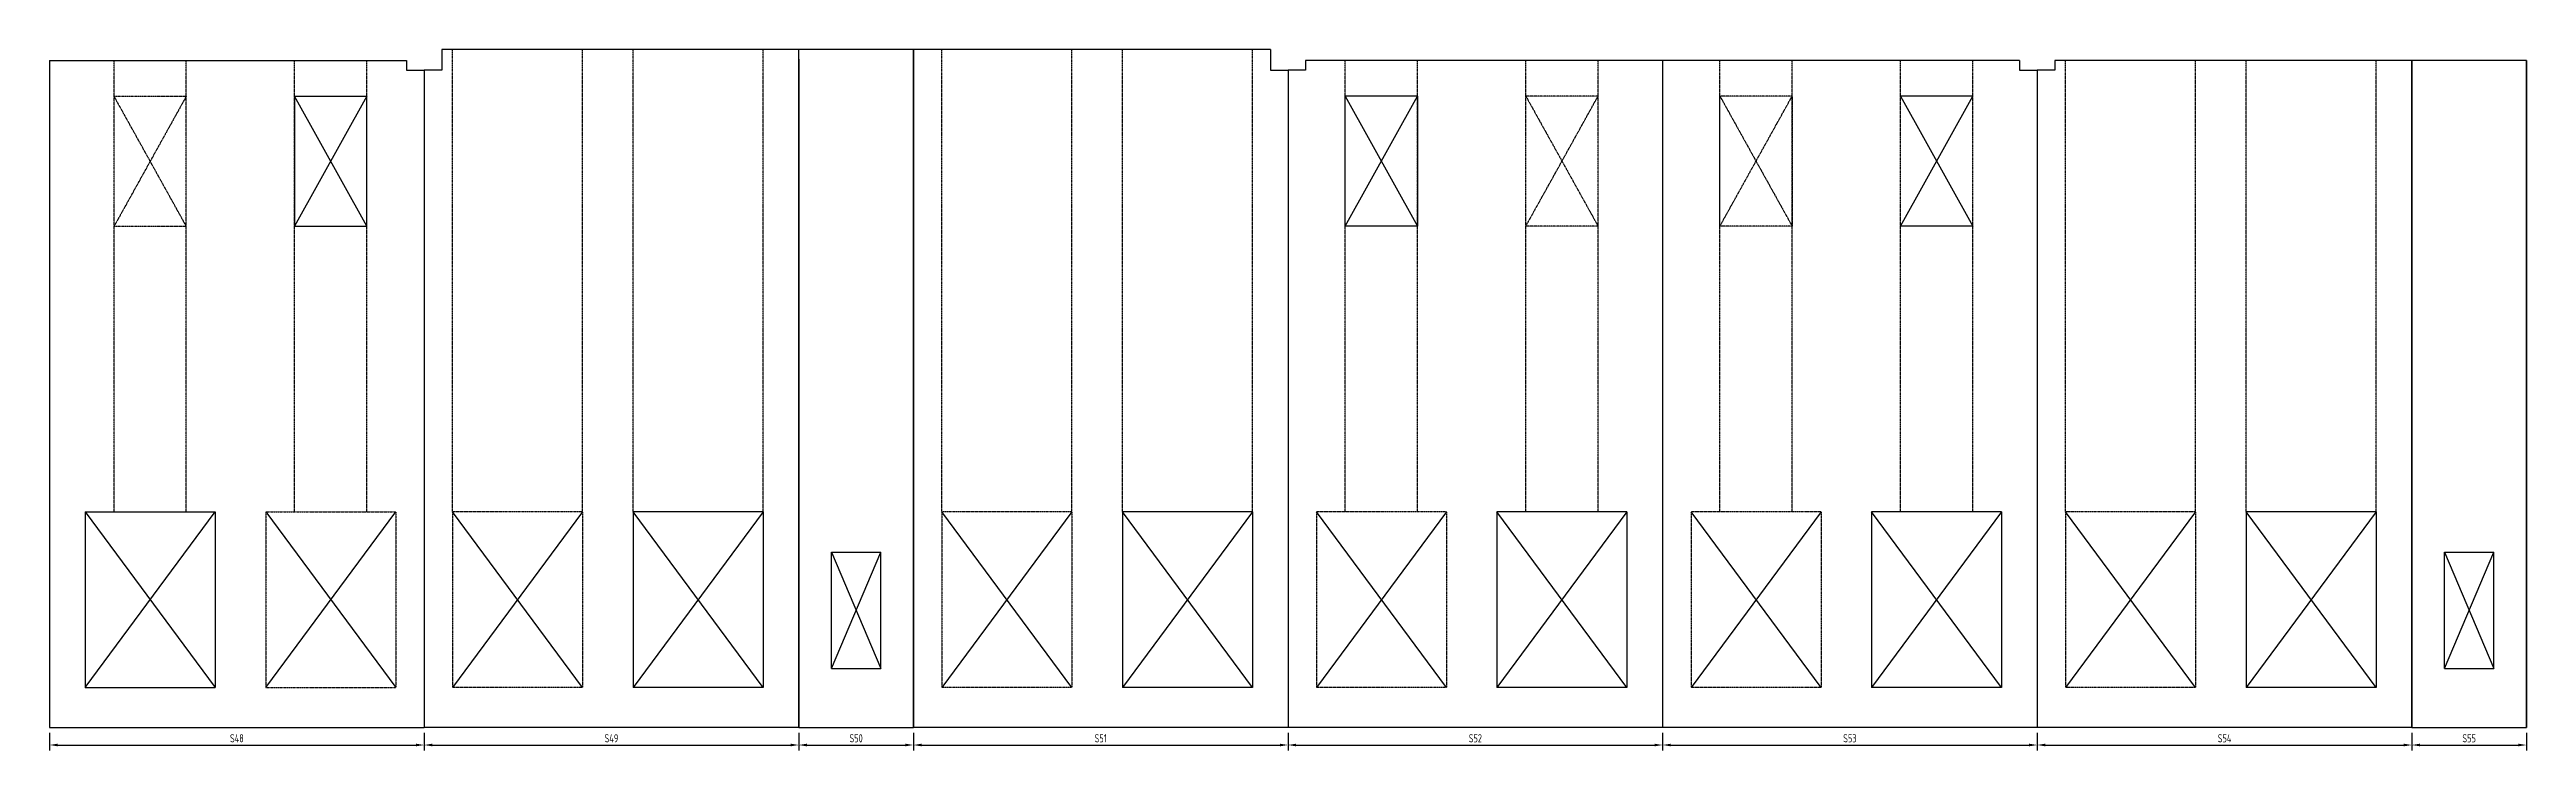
# Model space of a CAD drawing. Header units: inches. Extents: x -10781 to 50822, y -3854 to 38989.
# Drawn here: x 12499 to 14557, y 27182 to 27765 of the extents above; entities that cross this region are included whole.
import ezdxf

# ---------------------------------------------------------------- set-up
doc = ezdxf.new("R2010")
doc.units = ezdxf.units.IN
doc.header["$LTSCALE"] = 0.025
doc.header["$MEASUREMENT"] = 0
doc.linetypes.add('HIDDEN', pattern=[6, 3, -3])
doc.layers.get('Defpoints').update_dxf_attribs({"linetype": 'CONTINUOUS'})
for name, color, linetype in [('0-35', 3, 'CONTINUOUS'), ('0-50', 10, 'CONTINUOUS'), ('hidden', 7, 'HIDDEN')]:
    doc.layers.add(name, color=color, linetype=linetype)
doc.styles.add('AR', font='ARCHQUIK.shx', dxfattribs={"width": 0.8})
doc.dimstyles.new('CADS_DIM_48', dxfattribs={"dimscale": 48, "dimtxt": 0.09375, "dimasz": 0.09375, "dimexe": 0.0625, "dimexo": 0.0625, "dimgap": 0.09375, "dimtad": 0, "dimtih": 1, "dimtoh": 1, "dimzin": 1, "dimdsep": 46, "dimlunit": 4, "dimtxsty": 'AR', "dimblk": 'CLOSED', "dimcen": 0.1875, "dimadec": 0, "dimazin": 0, "dimtfac": 1, "dimtofl": 0, "dimtmove": 0, "dimatfit": 1, "dimldrblk": 'DOTBLANK', "dimfxl": 1, "dimtzin": 0, "dimarcsym": 0})

msp = doc.modelspace()

# ---------------------------------------------------------------- blocks, each defined once
blk = doc.blocks.new('*D340')
at = {"layer": '0-35', "color": 0, "lineweight": -2, "transparency": 16777216}
for p, q in [((12498.6, 27197.1), (12498.6, 27182.4)), ((12505.3, 27186.9), (12803.1, 27186.9)), ((12809.8, 27197.1), (12809.8, 27182.4))]:
    blk.add_line(p, q, dxfattribs=at)
at = {"layer": '0-35', "color": 0, "transparency": 16777216}
for points in [[(12505.3, 27188), (12505.3, 27185.8), (12498.6, 27186.9)], [(12803.1, 27188), (12803.1, 27185.8), (12809.8, 27186.9)]]:
    blk.add_solid(points, dxfattribs=at)
at = {"layer": 'Defpoints', "color": 0, "transparency": 16777216}
for p in [(12498.6, 27201.6), (12809.8, 27201.6), (12809.8, 27186.9)]:
    blk.add_point(p, dxfattribs=at)
at = {"layer": '0-35', "color": 0, "transparency": 16777216, "insert": (12654.2, 27192.5), "char_height": 6.75, "attachment_point": 5, "style": 'AR'}
blk.add_mtext('S48', dxfattribs=at)
blk = doc.blocks.new('_DotBlank')
at = {"layer": '0-35', "color": 0, "lineweight": -2}
blk.add_line((-0.5, 0), (-1, 0), dxfattribs=at)
blk.add_circle((0, 0), 0.5, dxfattribs=at)
blk = doc.blocks.new('*D341')
at = {"layer": '0-35', "color": 0, "lineweight": -2, "transparency": 16777216}
for p, q in [((12809.8, 27197.1), (12809.8, 27182.4)), ((12816.6, 27186.9), (13114.3, 27186.9)), ((13121.1, 27197.1), (13121.1, 27182.4))]:
    blk.add_line(p, q, dxfattribs=at)
at = {"layer": '0-35', "color": 0, "transparency": 16777216}
for points in [[(12816.6, 27188), (12816.6, 27185.8), (12809.8, 27186.9)], [(13114.3, 27188), (13114.3, 27185.8), (13121.1, 27186.9)]]:
    blk.add_solid(points, dxfattribs=at)
at = {"layer": 'Defpoints', "color": 0, "transparency": 16777216}
for p in [(12809.8, 27201.6), (13121.1, 27201.6), (13121.1, 27186.9)]:
    blk.add_point(p, dxfattribs=at)
at = {"layer": '0-35', "color": 0, "transparency": 16777216, "insert": (12965.4, 27192.5), "char_height": 6.75, "attachment_point": 5, "style": 'AR'}
blk.add_mtext('S49', dxfattribs=at)
blk = doc.blocks.new('*D342')
at = {"layer": '0-35', "color": 0, "lineweight": -2, "transparency": 16777216}
for p, q in [((13121.1, 27197.1), (13121.1, 27182.4)), ((13127.8, 27186.9), (13209.6, 27186.9)), ((13216.3, 27197.1), (13216.3, 27182.4))]:
    blk.add_line(p, q, dxfattribs=at)
at = {"layer": '0-35', "color": 0, "transparency": 16777216}
for points in [[(13127.8, 27188), (13127.8, 27185.8), (13121.1, 27186.9)], [(13209.6, 27188), (13209.6, 27185.8), (13216.3, 27186.9)]]:
    blk.add_solid(points, dxfattribs=at)
at = {"layer": 'Defpoints', "color": 0, "transparency": 16777216}
for p in [(13121.1, 27201.6), (13216.3, 27201.6), (13216.3, 27186.9)]:
    blk.add_point(p, dxfattribs=at)
at = {"layer": '0-35', "color": 0, "transparency": 16777216, "insert": (13168.7, 27192.5), "char_height": 6.75, "attachment_point": 5, "style": 'AR'}
blk.add_mtext('S50', dxfattribs=at)
blk = doc.blocks.new('*D343')
at = {"layer": '0-35', "color": 0, "lineweight": -2, "transparency": 16777216}
for p, q in [((13216.3, 27197.1), (13216.3, 27182.4)), ((13223.1, 27186.9), (13520.8, 27186.9)), ((13527.6, 27197.1), (13527.6, 27182.4))]:
    blk.add_line(p, q, dxfattribs=at)
at = {"layer": '0-35', "color": 0, "transparency": 16777216}
for points in [[(13223.1, 27188), (13223.1, 27185.8), (13216.3, 27186.9)], [(13520.8, 27188), (13520.8, 27185.8), (13527.6, 27186.9)]]:
    blk.add_solid(points, dxfattribs=at)
at = {"layer": 'Defpoints', "color": 0, "transparency": 16777216}
for p in [(13216.3, 27201.6), (13527.6, 27201.6), (13527.6, 27186.9)]:
    blk.add_point(p, dxfattribs=at)
at = {"layer": '0-35', "color": 0, "transparency": 16777216, "insert": (13371.9, 27192.5), "char_height": 6.75, "attachment_point": 5, "style": 'AR'}
blk.add_mtext('S51', dxfattribs=at)
blk = doc.blocks.new('*D344')
at = {"layer": '0-35', "color": 0, "lineweight": -2, "transparency": 16777216}
for p, q in [((13527.6, 27197.1), (13527.6, 27182.4)), ((13534.3, 27186.9), (13832.1, 27186.9)), ((13838.8, 27197.1), (13838.8, 27182.4))]:
    blk.add_line(p, q, dxfattribs=at)
at = {"layer": '0-35', "color": 0, "transparency": 16777216}
for points in [[(13534.3, 27188), (13534.3, 27185.8), (13527.6, 27186.9)], [(13832.1, 27188), (13832.1, 27185.8), (13838.8, 27186.9)]]:
    blk.add_solid(points, dxfattribs=at)
at = {"layer": 'Defpoints', "color": 0, "transparency": 16777216}
for p in [(13527.6, 27201.6), (13838.8, 27201.6), (13838.8, 27186.9)]:
    blk.add_point(p, dxfattribs=at)
at = {"layer": '0-35', "color": 0, "transparency": 16777216, "insert": (13683.2, 27192.5), "char_height": 6.75, "attachment_point": 5, "style": 'AR'}
blk.add_mtext('S52', dxfattribs=at)
blk = doc.blocks.new('*D345')
at = {"layer": '0-35', "color": 0, "lineweight": -2, "transparency": 16777216}
for p, q in [((13838.8, 27197.1), (13838.8, 27182.4)), ((13845.6, 27186.9), (14143.3, 27186.9)), ((14150.1, 27197.1), (14150.1, 27182.4))]:
    blk.add_line(p, q, dxfattribs=at)
at = {"layer": '0-35', "color": 0, "transparency": 16777216}
for points in [[(13845.6, 27188), (13845.6, 27185.8), (13838.8, 27186.9)], [(14143.3, 27188), (14143.3, 27185.8), (14150.1, 27186.9)]]:
    blk.add_solid(points, dxfattribs=at)
at = {"layer": 'Defpoints', "color": 0, "transparency": 16777216}
for p in [(13838.8, 27201.6), (14150.1, 27201.6), (14150.1, 27186.9)]:
    blk.add_point(p, dxfattribs=at)
at = {"layer": '0-35', "color": 0, "transparency": 16777216, "insert": (13994.4, 27192.5), "char_height": 6.75, "attachment_point": 5, "style": 'AR'}
blk.add_mtext('S53', dxfattribs=at)
blk = doc.blocks.new('*D346')
at = {"layer": '0-35', "color": 0, "lineweight": -2, "transparency": 16777216}
for p, q in [((14150.1, 27197.1), (14150.1, 27182.4)), ((14156.8, 27186.9), (14454.6, 27186.9)), ((14461.3, 27197.1), (14461.3, 27182.4))]:
    blk.add_line(p, q, dxfattribs=at)
at = {"layer": '0-35', "color": 0, "transparency": 16777216}
for points in [[(14156.8, 27188), (14156.8, 27185.8), (14150.1, 27186.9)], [(14454.6, 27188), (14454.6, 27185.8), (14461.3, 27186.9)]]:
    blk.add_solid(points, dxfattribs=at)
at = {"layer": 'Defpoints', "color": 0, "transparency": 16777216}
for p in [(14150.1, 27201.6), (14461.3, 27201.6), (14461.3, 27186.9)]:
    blk.add_point(p, dxfattribs=at)
at = {"layer": '0-35', "color": 0, "transparency": 16777216, "insert": (14305.7, 27192.5), "char_height": 6.75, "attachment_point": 5, "style": 'AR'}
blk.add_mtext('S54', dxfattribs=at)
blk = doc.blocks.new('*D347')
at = {"layer": '0-35', "color": 0, "lineweight": -2, "transparency": 16777216}
for p, q in [((14461.3, 27197.1), (14461.3, 27182.4)), ((14468.1, 27186.9), (14549.8, 27186.9)), ((14556.6, 27197.1), (14556.6, 27182.4))]:
    blk.add_line(p, q, dxfattribs=at)
at = {"layer": '0-35', "color": 0, "transparency": 16777216}
for points in [[(14468.1, 27188), (14468.1, 27185.8), (14461.3, 27186.9)], [(14549.8, 27188), (14549.8, 27185.8), (14556.6, 27186.9)]]:
    blk.add_solid(points, dxfattribs=at)
at = {"layer": 'Defpoints', "color": 0, "transparency": 16777216}
for p in [(14461.3, 27201.6), (14556.6, 27201.6), (14556.6, 27186.9)]:
    blk.add_point(p, dxfattribs=at)
at = {"layer": '0-35', "color": 0, "transparency": 16777216, "insert": (14508.9, 27192.5), "char_height": 6.75, "attachment_point": 5, "style": 'AR'}
blk.add_mtext('S55', dxfattribs=at)

# ---------------------------------------------------------------- dimensions: what is measured, and where the dimension line sits
at = {"layer": '0-35'}
for base, p1, p2, text, picture, middle in [((12809.80233, 27186.8865), (12498.55233, 27201.58428), (12809.80233, 27201.58428), 'S48', '*D340', (12654.17733, 27192.5115)), ((13121.05233, 27186.8865), (12809.80233, 27201.58428), (13121.05233, 27201.58428), 'S49', '*D341', (12965.42733, 27192.5115)), ((13216.30233, 27186.8865), (13121.05233, 27201.58428), (13216.30233, 27201.58428), 'S50', '*D342', (13168.67733, 27192.5115)), ((13527.55233, 27186.8865), (13216.30233, 27201.58428), (13527.55233, 27201.58428), 'S51', '*D343', (13371.92733, 27192.5115)), ((13838.80233, 27186.8865), (13527.55233, 27201.58428), (13838.80233, 27201.58428), 'S52', '*D344', (13683.17733, 27192.5115)), ((14150.05233, 27186.8865), (13838.80233, 27201.58428), (14150.05233, 27201.58428), 'S53', '*D345', (13994.42733, 27192.5115)), ((14461.30233, 27186.8865), (14150.05233, 27201.58428), (14461.30233, 27201.58428), 'S54', '*D346', (14305.67733, 27192.5115)), ((14556.55233, 27186.8865), (14461.30233, 27201.58428), (14556.55233, 27201.58428), 'S55', '*D347', (14508.92733, 27192.5115))]:
    dim = msp.add_linear_dim(base=base, p1=p1, p2=p2, text=text, dimstyle='CADS_DIM_48', override={"dimscale": 72, "dimgap": 0.03125, "dimtad": 1, "dimtih": 0, "dimtoh": 0, "dimdec": 4, "dimtdec": 4, "dimtmove": 1}, dxfattribs=at)
    dim.commit()
    dim.dimension.update_dxf_attribs({"geometry": picture, "text_midpoint": middle})

# ---------------------------------------------------------------- linework, layer by layer
at = {"layer": '0-35'}
for p, q in [((13121.05233, 27764.58428), (12824.42733, 27764.58428)), ((12824.42733, 27764.58428), (12824.42733, 27747.58428)), ((13121.05233, 27201.58428), (13121.05233, 27764.58428)), ((13216.30233, 27764.58428), (13121.05233, 27764.58428)), ((13216.30233, 27201.58428), (13216.30233, 27764.58428)), ((13216.30233, 27764.58428), (13216.30233, 27201.58428)), ((13512.92733, 27764.58428), (13216.30233, 27764.58428)), ((13512.92733, 27764.58428), (13512.92733, 27747.58428)), ((12498.55233, 27755.58428), (12498.55233, 27201.58428)), ((12498.55233, 27755.58428), (12498.55233, 27201.58428)), ((12498.55233, 27755.58428), (12795.17733, 27755.58428)), ((12795.17733, 27755.58428), (12795.17733, 27747.58428)), ((12795.17733, 27747.58428), (12809.80233, 27747.58428)), ((12809.80233, 27747.58428), (12809.80233, 27201.58428)), ((12809.80233, 27747.58428), (12809.80233, 27201.58428)), ((12824.42733, 27747.58428), (12809.80233, 27747.58428)), ((13121.05233, 27756.58428), (13121.05233, 27201.58428)), ((13512.92733, 27747.58428), (13527.55233, 27747.58428)), ((13527.55233, 27747.58428), (13527.55233, 27201.58428)), ((13542.17733, 27747.58428), (13527.55233, 27747.58428)), ((13527.55233, 27747.58428), (13527.55233, 27201.58428)), ((13838.80233, 27755.58428), (13542.17733, 27755.58428)), ((13542.17733, 27755.58428), (13542.17733, 27747.58428)), ((13838.80233, 27755.58428), (13838.80233, 27201.58428)), ((13838.80233, 27755.58428), (13838.80233, 27201.58428)), ((14135.42733, 27755.58428), (13838.80233, 27755.58428)), ((14135.42733, 27755.58428), (14135.42733, 27747.58428)), ((14135.42733, 27747.58428), (14150.05233, 27747.58428)), ((14150.05233, 27747.58428), (14150.05233, 27201.58428)), ((14150.05233, 27747.58428), (14150.05233, 27201.58428)), ((14164.67733, 27747.58428), (14150.05233, 27747.58428)), ((14461.30233, 27755.58428), (14164.67733, 27755.58428)), ((14164.67733, 27755.58428), (14164.67733, 27747.58428)), ((14461.30233, 27755.58428), (14461.30233, 27201.58428)), ((14461.30233, 27201.58428), (14461.30233, 27755.58428)), ((14556.55233, 27755.58428), (14461.30233, 27755.58428)), ((14556.55233, 27201.58428), (14556.55233, 27755.58428)), ((14556.55233, 27755.58428), (14556.55233, 27201.58428)), ((12702.17733, 27725.83428), (12762.17733, 27725.83428)), ((12762.17733, 27725.83428), (12702.17733, 27617.83428)), ((12762.17733, 27617.83428), (12702.17733, 27725.83428)), ((12702.17733, 27725.83428), (12702.17733, 27617.83428)), ((12762.17733, 27617.83428), (12762.17733, 27725.83428)), ((13635.17733, 27725.83428), (13575.17733, 27725.83428)), ((13575.17733, 27725.83428), (13635.17733, 27617.83428)), ((13575.17733, 27617.83428), (13635.17733, 27725.83428)), ((13575.17733, 27617.83428), (13575.17733, 27725.83428)), ((13635.17733, 27725.83428), (13635.17733, 27617.83428)), ((14096.42733, 27725.83428), (14036.42733, 27725.83428)), ((14036.42733, 27725.83428), (14096.42733, 27617.83428)), ((14036.42733, 27617.83428), (14096.42733, 27725.83428)), ((12702.17733, 27617.83428), (12762.17733, 27617.83428)), ((13635.17733, 27617.83428), (13575.17733, 27617.83428)), ((14096.42733, 27617.83428), (14036.42733, 27617.83428)), ((12528.17733, 27380.58428), (12528.17733, 27234.58428)), ((12528.17733, 27380.58428), (12636.17733, 27380.58428)), ((12528.17733, 27380.58428), (12636.17733, 27234.58428)), ((12528.17733, 27234.58428), (12636.17733, 27380.58428)), ((12636.17733, 27380.58428), (12636.17733, 27234.58428)), ((12983.42733, 27380.58428), (12983.42733, 27234.58428)), ((13091.42733, 27380.58428), (12983.42733, 27380.58428)), ((13091.42733, 27380.58428), (12983.42733, 27234.58428)), ((13091.42733, 27234.58428), (12983.42733, 27380.58428)), ((13091.42733, 27380.58428), (13091.42733, 27234.58428)), ((13389.92733, 27380.58428), (13389.92733, 27234.58428)), ((13497.92733, 27380.58428), (13389.92733, 27380.58428)), ((13497.92733, 27380.58428), (13389.92733, 27234.58428)), ((13497.92733, 27234.58428), (13389.92733, 27380.58428)), ((13497.92733, 27380.58428), (13497.92733, 27234.58428)), ((13701.17733, 27380.58428), (13701.17733, 27234.58428)), ((13809.17733, 27380.58428), (13701.17733, 27380.58428)), ((13809.17733, 27380.58428), (13701.17733, 27234.58428)), ((13809.17733, 27234.58428), (13701.17733, 27380.58428)), ((13809.17733, 27380.58428), (13809.17733, 27234.58428)), ((14012.42733, 27380.58428), (14012.42733, 27234.58428)), ((14120.42733, 27380.58428), (14012.42733, 27380.58428)), ((14120.42733, 27380.58428), (14012.42733, 27234.58428)), ((14120.42733, 27234.58428), (14012.42733, 27380.58428)), ((14120.42733, 27380.58428), (14120.42733, 27234.58428)), ((14323.67733, 27380.58428), (14323.67733, 27234.58428)), ((14431.67733, 27380.58428), (14323.67733, 27380.58428)), ((14431.67733, 27380.58428), (14323.67733, 27234.58428)), ((14431.67733, 27234.58428), (14323.67733, 27380.58428)), ((14431.67733, 27380.58428), (14431.67733, 27234.58428)), ((13148.17733, 27250.58428), (13148.17733, 27347.08428)), ((13148.17733, 27347.08428), (13189.17733, 27347.08428)), ((13189.17733, 27250.58428), (13189.17733, 27347.08428)), ((14488.42733, 27250.58428), (14488.42733, 27347.08428)), ((14488.42733, 27347.08428), (14529.42733, 27347.08428)), ((14529.42733, 27250.58428), (14529.42733, 27347.08428)), ((13148.17733, 27250.58428), (13189.17733, 27250.58428)), ((14488.42733, 27250.58428), (14529.42733, 27250.58428)), ((12528.17733, 27234.58428), (12636.17733, 27234.58428)), ((13091.42733, 27234.58428), (12983.42733, 27234.58428)), ((13497.92733, 27234.58428), (13389.92733, 27234.58428)), ((13809.17733, 27234.58428), (13701.17733, 27234.58428)), ((14120.42733, 27234.58428), (14012.42733, 27234.58428)), ((14431.67733, 27234.58428), (14323.67733, 27234.58428)), ((12498.55233, 27201.58428), (12809.80233, 27201.58428)), ((13121.05233, 27201.58428), (12809.80233, 27201.58428)), ((13121.05233, 27201.58428), (13216.30233, 27201.58428)), ((13527.55233, 27201.58428), (13216.30233, 27201.58428)), ((13838.80233, 27201.58428), (13527.55233, 27201.58428)), ((14150.05233, 27201.58428), (13838.80233, 27201.58428)), ((14461.30233, 27201.58428), (14150.05233, 27201.58428)), ((14461.30233, 27201.58428), (14556.55233, 27201.58428))]:
    msp.add_line(p, q, dxfattribs=at)
at = {"layer": '0-50'}
for p, q in [((12678.17733, 27380.58428), (12786.17733, 27234.58428)), ((12678.17733, 27234.58428), (12786.17733, 27380.58428)), ((12941.42733, 27380.58428), (12833.42733, 27234.58428)), ((12941.42733, 27234.58428), (12833.42733, 27380.58428)), ((13347.92733, 27380.58428), (13239.92733, 27234.58428)), ((13347.92733, 27234.58428), (13239.92733, 27380.58428)), ((13659.17733, 27380.58428), (13551.17733, 27234.58428)), ((13659.17733, 27234.58428), (13551.17733, 27380.58428)), ((13970.42733, 27380.58428), (13862.42733, 27234.58428)), ((13970.42733, 27234.58428), (13862.42733, 27380.58428)), ((14281.67733, 27380.58428), (14173.67733, 27234.58428)), ((14281.67733, 27234.58428), (14173.67733, 27380.58428)), ((13148.17733, 27347.08428), (13189.17733, 27250.58428)), ((13148.17733, 27250.58428), (13189.17733, 27347.08428)), ((14488.42733, 27347.08428), (14529.42733, 27250.58428)), ((14488.42733, 27250.58428), (14529.42733, 27347.08428))]:
    msp.add_line(p, q, dxfattribs=at)
at = {"layer": 'hidden'}
for p, q in [((12833.42733, 27380.58428), (12833.42733, 27764.58428)), ((12941.42733, 27380.58428), (12941.42733, 27764.58428)), ((12983.42733, 27380.58428), (12983.42733, 27764.58428)), ((13091.42733, 27380.58428), (13091.42733, 27764.58428)), ((13239.92733, 27380.58428), (13239.92733, 27764.58428)), ((13347.92733, 27380.58428), (13347.92733, 27764.58428)), ((13389.92733, 27380.58428), (13389.92733, 27764.58428)), ((13497.92733, 27380.58428), (13497.92733, 27764.58428)), ((12552.17733, 27380.58428), (12552.17733, 27755.58428)), ((12612.17733, 27380.58428), (12612.17733, 27755.58428)), ((12702.17733, 27380.58428), (12702.17733, 27755.58428)), ((12762.17733, 27380.58428), (12762.17733, 27755.58428)), ((13575.17733, 27380.58428), (13575.17733, 27755.58428)), ((13635.17733, 27380.58428), (13635.17733, 27755.58428)), ((13725.17733, 27380.58428), (13725.17733, 27755.58428)), ((13785.17733, 27380.58428), (13785.17733, 27755.58428)), ((13886.42733, 27380.58428), (13886.42733, 27755.58428)), ((13946.42733, 27380.58428), (13946.42733, 27755.58428)), ((14036.42733, 27380.58428), (14036.42733, 27755.58428)), ((14096.42733, 27380.58428), (14096.42733, 27755.58428)), ((14173.67733, 27380.58428), (14173.67733, 27755.58428)), ((14281.67733, 27380.58428), (14281.67733, 27755.58428)), ((14323.67733, 27380.58428), (14323.67733, 27755.58428)), ((14431.67733, 27380.58428), (14431.67733, 27755.58428)), ((12552.17733, 27725.83428), (12612.17733, 27725.83428)), ((12612.17733, 27725.83428), (12552.17733, 27617.83428)), ((12612.17733, 27617.83428), (12552.17733, 27725.83428)), ((13785.17733, 27725.83428), (13725.17733, 27725.83428)), ((13725.17733, 27725.83428), (13785.17733, 27617.83428)), ((13725.17733, 27617.83428), (13785.17733, 27725.83428)), ((13946.42733, 27725.83428), (13886.42733, 27725.83428)), ((13886.42733, 27725.83428), (13946.42733, 27617.83428)), ((13886.42733, 27617.83428), (13946.42733, 27725.83428)), ((13886.42733, 27617.83428), (13886.42733, 27725.83428)), ((13946.42733, 27725.83428), (13946.42733, 27617.83428)), ((12552.17733, 27617.83428), (12612.17733, 27617.83428)), ((13785.17733, 27617.83428), (13725.17733, 27617.83428)), ((13946.42733, 27617.83428), (13886.42733, 27617.83428)), ((12678.17733, 27380.58428), (12678.17733, 27234.58428)), ((12678.17733, 27380.58428), (12786.17733, 27380.58428)), ((12786.17733, 27380.58428), (12786.17733, 27234.58428)), ((12833.42733, 27380.58428), (12833.42733, 27234.58428)), ((12941.42733, 27380.58428), (12833.42733, 27380.58428)), ((12941.42733, 27380.58428), (12941.42733, 27234.58428)), ((13239.92733, 27380.58428), (13239.92733, 27234.58428)), ((13347.92733, 27380.58428), (13239.92733, 27380.58428)), ((13347.92733, 27380.58428), (13347.92733, 27234.58428)), ((13551.17733, 27380.58428), (13551.17733, 27234.58428)), ((13659.17733, 27380.58428), (13551.17733, 27380.58428)), ((13659.17733, 27380.58428), (13659.17733, 27234.58428)), ((13862.42733, 27380.58428), (13862.42733, 27234.58428)), ((13970.42733, 27380.58428), (13862.42733, 27380.58428)), ((13970.42733, 27380.58428), (13970.42733, 27234.58428)), ((14173.67733, 27380.58428), (14173.67733, 27234.58428)), ((14281.67733, 27380.58428), (14173.67733, 27380.58428)), ((14281.67733, 27380.58428), (14281.67733, 27234.58428)), ((12678.17733, 27234.58428), (12786.17733, 27234.58428)), ((12941.42733, 27234.58428), (12833.42733, 27234.58428)), ((13347.92733, 27234.58428), (13239.92733, 27234.58428)), ((13659.17733, 27234.58428), (13551.17733, 27234.58428)), ((13970.42733, 27234.58428), (13862.42733, 27234.58428)), ((14281.67733, 27234.58428), (14173.67733, 27234.58428))]:
    msp.add_line(p, q, dxfattribs=at)

msp.set_redraw_order([(e.dxf.handle, doc.entitydb.next_handle()) for e in msp.query("TEXT MTEXT ATTDEF DIMENSION ARC_DIMENSION")])  # texts and dimensions are drawn at this point

doc.saveas('drawing.dxf')
